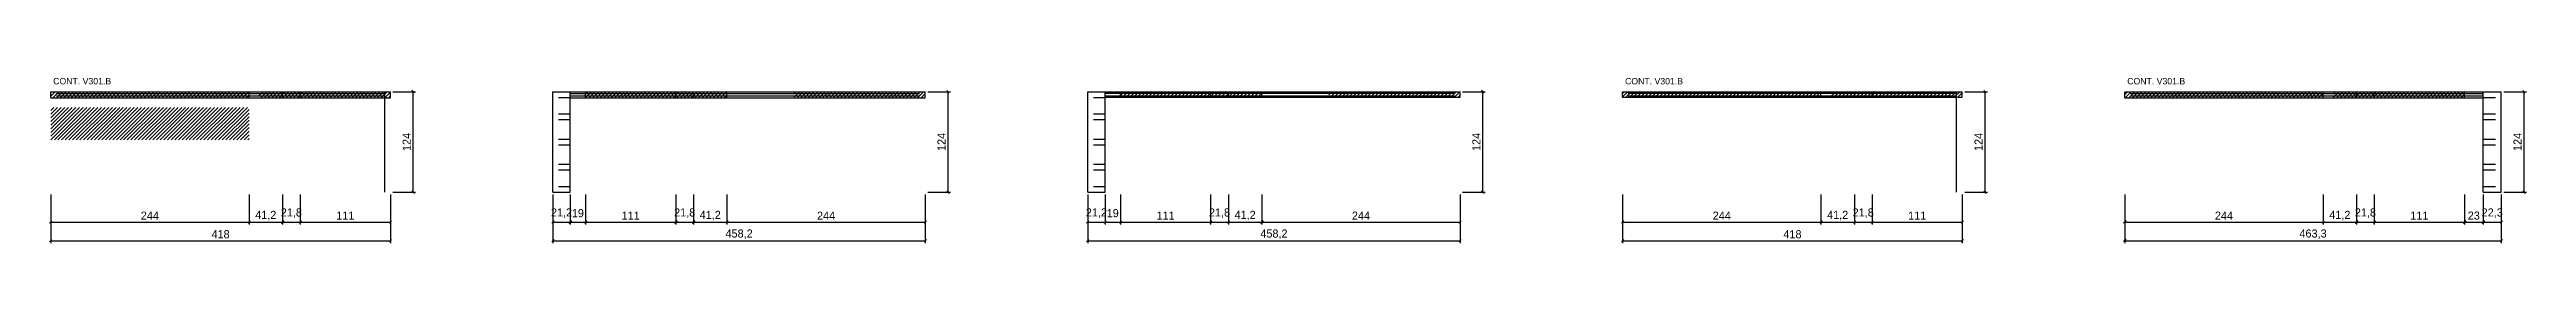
# Model space of a CAD drawing. Extents: x -2 to 7436, y -356 to -133.
# Drawn here: x 3696 to 6744, y -337 to -133 of the extents above; entities that cross this region are included whole.
import ezdxf

# ---------------------------------------------------------------- set-up
doc = ezdxf.new("R2010")
doc.units = 0
for name, color, linetype in [('COTA', 241, 'Continuous'), ('NOMENCLATURA', 7, 'Continuous'), ('Painéis', 200, 'Continuous'), ('Reaproveitamento', 251, 'Continuous'), ('SARR_2.2x7', 40, 'Continuous')]:
    doc.layers.add(name, color=color, linetype=linetype)
doc.dimstyles.new('PAINEL', dxfattribs={"dimtxt": 10, "dimasz": 3, "dimexe": 3, "dimexo": 3, "dimgap": 3, "dimtad": 1, "dimblk": 'OBLIQUE', "dimblk1": 'OBLIQUE', "dimcen": 2.5, "dimclrd": 4, "dimclre": 4, "dimclrt": 240, "dimazin": 3, "dimtfac": 1, "dimtmove": 0, "dimatfit": 3})

msp = doc.modelspace()

# ---------------------------------------------------------------- texts
at = {"layer": 'NOMENCLATURA'}
for p in [(3700.1, -141), (5634.5, -141), (6252.5, -141)]:
    msp.add_text('CONT. V301.B', height=8, dxfattribs=at).set_placement(p)

# ---------------------------------------------------------------- blocks, each defined once
blk = doc.blocks.new('_OBLIQUE')
at = {"color": 0, "linetype": 'BYBLOCK'}
blk.add_line((-0.5, -0.5), (0.5, 0.5), dxfattribs=at)

# ---------------------------------------------------------------- dimensions: what is measured, and where the dimension line sits
at = {"layer": 'COTA'}
for base, p1, p2 in [((4143.1, -274), (4115.1, -274), (4115.1, -150)), ((4143.1, -274), (4115.1, -274), (4115.1, -150)), ((4801.3, -274), (4773.3, -274), (4773.3, -150)), ((4801.3, -274), (4773.3, -274), (4773.3, -150)), ((5459.5, -274), (5431.5, -274), (5431.5, -150)), ((5459.5, -274), (5431.5, -274), (5431.5, -150)), ((6077.5, -274), (6049.5, -274), (6049.5, -150)), ((6077.5, -274), (6049.5, -274), (6049.5, -150)), ((6740.8, -274), (6712.8, -274), (6712.8, -150)), ((6740.8, -274), (6712.8, -274), (6712.8, -150))]:
    msp.add_linear_dim(base=base, p1=p1, p2=p2, angle=90, dimstyle='PAINEL', dxfattribs=at).render()
for base, p1, p2 in [((3697.1, -311), (3697.1, -274), (3941.1, -274)), ((3697.1, -334), (3697.1, -274), (4115.1, -274)), ((3941.1, -311), (3941.1, -274), (3982.3, -274)), ((3982.3, -311), (3982.3, -274), (4004.1, -274)), ((4004.1, -311), (4004.1, -274), (4115.1, -274)), ((4315.1, -311), (4315.1, -274), (4336.3, -274)), ((4315.1, -334), (4315.1, -274), (4773.3, -274)), ((4336.3, -311), (4336.3, -274), (4355.3, -274)), ((4355.3, -311), (4355.3, -274), (4466.3, -274)), ((4466.3, -311), (4466.3, -274), (4488.1, -274)), ((4488.1, -311), (4488.1, -274), (4529.3, -274)), ((4529.3, -311), (4529.3, -274), (4773.3, -274)), ((4973.3, -311), (4973.3, -274), (4994.5, -274)), ((4973.3, -334), (4973.3, -274), (5431.5, -274)), ((4994.5, -311), (4994.5, -274), (5013.5, -274)), ((5013.5, -311), (5013.5, -274), (5124.5, -274)), ((5124.5, -311), (5124.5, -274), (5146.3, -274)), ((5146.3, -311), (5146.3, -274), (5187.5, -274)), ((5187.5, -311), (5187.5, -274), (5431.5, -274)), ((5631.5, -311), (5631.5, -274), (5875.5, -274)), ((5631.5, -334), (5631.5, -274), (6049.5, -274)), ((5875.5, -311), (5875.5, -274), (5916.7, -274)), ((5916.7, -311), (5916.7, -274), (5938.5, -274)), ((5938.5, -311), (5938.5, -274), (6049.5, -274)), ((6249.5, -311), (6249.5, -274), (6493.5, -274)), ((6249.5, -334), (6249.5, -274), (6712.8, -274)), ((6493.5, -311), (6493.5, -274), (6534.7, -274)), ((6534.7, -311), (6534.7, -274), (6556.5, -274)), ((6556.5, -311), (6556.5, -274), (6667.5, -274)), ((6667.5, -311), (6667.5, -274), (6690.5, -274)), ((6690.5, -311), (6690.5, -274), (6712.8, -274))]:
    msp.add_linear_dim(base=base, p1=p1, p2=p2, dimstyle='PAINEL', dxfattribs=at).render()

# ---------------------------------------------------------------- hatches: boundary and pattern name
at = {"layer": 'Reaproveitamento'}
h = msp.add_hatch(dxfattribs=at)
h.set_pattern_fill('ANSI31')
h.paths.add_polyline_path([(3697.1, -157.4), (3941.1, -157.4), (3941.1, -150.4), (3697.1, -150.4)])
h = msp.add_hatch(dxfattribs=at)
h.set_pattern_fill('ANSI31')
h.paths.add_polyline_path([(3953.6, -157.4), (3982.3, -157.4), (3982.3, -150.4), (3953.6, -150.4)])
h = msp.add_hatch(dxfattribs=at)
h.set_pattern_fill('ANSI31')
h.paths.add_polyline_path([(3982.3, -157.4), (4004.1, -157.4), (4004.1, -150.4), (3982.3, -150.4)])
h = msp.add_hatch(dxfattribs=at)
h.set_pattern_fill('ANSI31')
h.paths.add_polyline_path([(4004.1, -157.4), (4115.1, -157.4), (4115.1, -150.4), (4004.1, -150.4)])
h = msp.add_hatch(dxfattribs=at)
h.set_pattern_fill('ANSI31')
h.paths.add_polyline_path([(4355.3, -157.4), (4466.3, -157.4), (4466.3, -150.4), (4355.3, -150.4)])
h = msp.add_hatch(dxfattribs=at)
h.set_pattern_fill('ANSI31')
h.paths.add_polyline_path([(4466.3, -157.4), (4488.1, -157.4), (4488.1, -150.4), (4466.3, -150.4)])
h = msp.add_hatch(dxfattribs=at)
h.set_pattern_fill('ANSI31')
h.paths.add_polyline_path([(4488.1, -157.4), (4529.3, -157.4), (4529.3, -150.4), (4488.1, -150.4)])
h = msp.add_hatch(dxfattribs=at)
h.set_pattern_fill('ANSI31')
h.paths.add_polyline_path([(4611.8, -157.4), (4773.3, -157.4), (4773.3, -150.4), (4611.8, -150.4)])
h = msp.add_hatch(dxfattribs=at)
h.set_pattern_fill('ANSI31')
h.paths.add_polyline_path([(5013.5, -156.7), (5124.5, -156.7), (5124.5, -150), (5013.5, -150)])
h = msp.add_hatch(dxfattribs=at)
h.set_pattern_fill('ANSI31')
h.paths.add_polyline_path([(5124.5, -156.7), (5146.3, -156.7), (5146.3, -150), (5124.5, -150)])
h = msp.add_hatch(dxfattribs=at)
h.set_pattern_fill('ANSI31')
h.paths.add_polyline_path([(5146.3, -156.7), (5187.5, -156.7), (5187.5, -150), (5146.3, -150)])
h = msp.add_hatch(dxfattribs=at)
h.set_pattern_fill('ANSI31')
h.paths.add_polyline_path([(5270, -156.7), (5431.5, -156.7), (5431.5, -150), (5270, -150)])
h = msp.add_hatch(dxfattribs=at)
h.set_pattern_fill('ANSI31')
h.paths.add_polyline_path([(5631.5, -156.7), (5875.5, -156.7), (5875.5, -150), (5631.5, -150)])
h = msp.add_hatch(dxfattribs=at)
h.set_pattern_fill('ANSI31')
h.paths.add_polyline_path([(5888, -156.7), (5916.7, -156.7), (5916.7, -150), (5888, -150)])
h = msp.add_hatch(dxfattribs=at)
h.set_pattern_fill('ANSI31')
h.paths.add_polyline_path([(5916.7, -156.7), (5938.5, -156.7), (5938.5, -150), (5916.7, -150)])
h = msp.add_hatch(dxfattribs=at)
h.set_pattern_fill('ANSI31')
h.paths.add_polyline_path([(5938.5, -156.7), (6049.5, -156.7), (6049.5, -150), (5938.5, -150)])
h = msp.add_hatch(dxfattribs=at)
h.set_pattern_fill('ANSI31')
h.paths.add_polyline_path([(6249.5, -157.4), (6493.5, -157.4), (6493.5, -150.4), (6249.5, -150.4)])
h = msp.add_hatch(dxfattribs=at)
h.set_pattern_fill('ANSI31')
h.paths.add_polyline_path([(6506, -157.4), (6534.7, -157.4), (6534.7, -150.4), (6506, -150.4)])
h = msp.add_hatch(dxfattribs=at)
h.set_pattern_fill('ANSI31')
h.paths.add_polyline_path([(6534.7, -157.4), (6556.5, -157.4), (6556.5, -150.4), (6534.7, -150.4)])
h = msp.add_hatch(dxfattribs=at)
h.set_pattern_fill('ANSI31')
h.paths.add_polyline_path([(6556.5, -157.4), (6667.5, -157.4), (6667.5, -150.4), (6556.5, -150.4)])
h = msp.add_hatch(dxfattribs=at)
h.set_pattern_fill('ANSI31')
h.paths.add_polyline_path([(3697.1, -209.4), (3941.1, -209.4), (3941.1, -169.4), (3697.1, -169.4)])

# ---------------------------------------------------------------- linework, layer by layer
at = {"layer": 'Painéis'}
for p, q in [((3697.1, -150), (3941.1, -150)), ((3697.1, -157.4), (3697.1, -150)), ((3941.1, -157.4), (3941.1, -150)), ((3941.1, -150), (3982.3, -150)), ((3982.3, -157.4), (3982.3, -150)), ((3982.3, -150), (4004.1, -150)), ((4004.1, -157.4), (4004.1, -150)), ((4004.1, -150), (4115.1, -150)), ((4115.1, -157.4), (4115.1, -150)), ((4315.1, -150), (4336.3, -150)), ((4315.1, -274), (4315.1, -150)), ((4336.3, -274), (4336.3, -150)), ((4336.3, -150), (4355.3, -150)), ((4355.3, -157.4), (4355.3, -150)), ((4355.3, -150), (4466.3, -150)), ((4466.3, -157.4), (4466.3, -150)), ((4466.3, -150), (4488.1, -150)), ((4488.1, -157.4), (4488.1, -150)), ((4488.1, -150), (4529.3, -150)), ((4529.3, -157.4), (4529.3, -150)), ((4529.3, -150), (4773.3, -150)), ((4773.3, -157.4), (4773.3, -150)), ((4973.3, -150), (4994.5, -150)), ((4973.3, -274), (4973.3, -150)), ((4994.5, -274), (4994.5, -150)), ((4994.5, -150), (5013.5, -150)), ((5013.5, -156.7), (5013.5, -150)), ((5013.5, -150), (5124.5, -150)), ((5124.5, -156.7), (5124.5, -150)), ((5124.5, -150), (5146.3, -150)), ((5146.3, -156.7), (5146.3, -150)), ((5146.3, -150), (5187.5, -150)), ((5187.5, -156.7), (5187.5, -150)), ((5187.5, -150), (5431.5, -150)), ((5431.5, -156.7), (5431.5, -150)), ((5631.5, -150), (5875.5, -150)), ((5631.5, -156.7), (5631.5, -150)), ((5875.5, -156.7), (5875.5, -150)), ((5875.5, -150), (5916.7, -150)), ((5916.7, -156.7), (5916.7, -150)), ((5916.7, -150), (5938.5, -150)), ((5938.5, -156.7), (5938.5, -150)), ((5938.5, -150), (6049.5, -150)), ((6049.5, -156.7), (6049.5, -150)), ((6249.5, -150), (6493.5, -150)), ((6249.5, -157.4), (6249.5, -150)), ((6493.5, -157.4), (6493.5, -150)), ((6493.5, -150), (6534.7, -150)), ((6534.7, -157.4), (6534.7, -150)), ((6534.7, -150), (6556.5, -150)), ((6556.5, -157.4), (6556.5, -150)), ((6556.5, -150), (6667.5, -150)), ((6667.5, -157.4), (6667.5, -150)), ((6667.5, -150), (6690.5, -150)), ((6690.5, -274), (6690.5, -150)), ((6690.5, -150), (6712.8, -150)), ((6712.8, -274), (6712.8, -150)), ((3697.1, -157.4), (3941.1, -157.4)), ((3941.1, -157.4), (3982.3, -157.4)), ((3982.3, -157.4), (4004.1, -157.4)), ((4004.1, -157.4), (4115.1, -157.4)), ((4336.3, -157.4), (4355.3, -157.4)), ((4355.3, -157.4), (4466.3, -157.4)), ((4466.3, -157.4), (4488.1, -157.4)), ((4488.1, -157.4), (4529.3, -157.4)), ((4529.3, -157.4), (4773.3, -157.4)), ((4994.5, -156.7), (5013.5, -156.7)), ((5013.5, -156.7), (5124.5, -156.7)), ((5124.5, -156.7), (5146.3, -156.7)), ((5146.3, -156.7), (5187.5, -156.7)), ((5187.5, -156.7), (5431.5, -156.7)), ((5631.5, -156.7), (5875.5, -156.7)), ((5875.5, -156.7), (5916.7, -156.7)), ((5916.7, -156.7), (5938.5, -156.7)), ((5938.5, -156.7), (6049.5, -156.7)), ((6249.5, -157.4), (6493.5, -157.4)), ((6493.5, -157.4), (6534.7, -157.4)), ((6534.7, -157.4), (6556.5, -157.4)), ((6556.5, -157.4), (6667.5, -157.4)), ((6667.5, -157.4), (6690.5, -157.4)), ((4315.1, -274), (4336.3, -274)), ((4973.3, -274), (4994.5, -274)), ((6690.5, -274), (6712.8, -274))]:
    msp.add_line(p, q, dxfattribs=at)
at = {"layer": 'SARR_2.2x7'}
for p, q in [((4108.1, -274), (4108.1, -150)), ((6042.5, -274), (6042.5, -150))]:
    msp.add_line(p, q, dxfattribs=at)
for points in [[(3704.1, -152.4), (3941.1, -152.4)], [(3704.1, -152.4), (3941.1, -152.4)], [(3941.1, -152.4), (3982.3, -152.4)], [(3941.1, -152.4), (3982.3, -152.4)], [(3982.3, -152.4), (4004.1, -152.4)], [(3982.3, -152.4), (4004.1, -152.4)], [(4004.1, -152.4), (4108.1, -152.4)], [(4004.1, -152.4), (4108.1, -152.4)], [(4336.3, -152.4), (4355.3, -152.4)], [(4336.3, -152.4), (4355.3, -152.4)], [(4355.3, -152.4), (4466.3, -152.4)], [(4355.3, -152.4), (4466.3, -152.4)], [(4466.3, -152.4), (4488.1, -152.4)], [(4466.3, -152.4), (4488.1, -152.4)], [(4488.1, -152.4), (4529.3, -152.4)], [(4488.1, -152.4), (4529.3, -152.4)], [(4529.3, -152.4), (4766.3, -152.4)], [(4529.3, -152.4), (4766.3, -152.4)], [(4994.5, -151.7), (5013.5, -151.7)], [(4994.5, -151.7), (5013.5, -151.7)], [(5013.5, -151.7), (5124.5, -151.7)], [(5013.5, -151.7), (5124.5, -151.7)], [(5124.5, -151.7), (5146.3, -151.7)], [(5124.5, -151.7), (5146.3, -151.7)], [(5146.3, -151.7), (5187.5, -151.7)], [(5146.3, -151.7), (5187.5, -151.7)], [(5187.5, -151.7), (5424.5, -151.7)], [(5187.5, -151.7), (5424.5, -151.7)], [(5638.5, -151.7), (5875.5, -151.7)], [(5638.5, -151.7), (5875.5, -151.7)], [(5875.5, -151.7), (5916.7, -151.7)], [(5875.5, -151.7), (5916.7, -151.7)], [(5916.7, -151.7), (5938.5, -151.7)], [(5916.7, -151.7), (5938.5, -151.7)], [(5938.5, -151.7), (6042.5, -151.7)], [(5938.5, -151.7), (6042.5, -151.7)], [(6256.5, -152.4), (6493.5, -152.4)], [(6256.5, -152.4), (6493.5, -152.4)], [(6493.5, -152.4), (6534.7, -152.4)], [(6493.5, -152.4), (6534.7, -152.4)], [(6534.7, -152.4), (6556.5, -152.4)], [(6534.7, -152.4), (6556.5, -152.4)], [(6556.5, -152.4), (6667.5, -152.4)], [(6556.5, -152.4), (6667.5, -152.4)], [(6667.5, -152.4), (6690.5, -152.4)], [(6667.5, -152.4), (6690.5, -152.4)], [(3704.1, -155), (3941.1, -155)], [(3704.1, -155), (3941.1, -155)], [(3941.1, -155), (3982.3, -155)], [(3941.1, -155), (3982.3, -155)], [(3982.3, -155), (4004.1, -155)], [(3982.3, -155), (4004.1, -155)], [(4004.1, -155), (4108.1, -155)], [(4004.1, -155), (4108.1, -155)], [(4322.1, -157), (4336.3, -157)], [(4322.1, -157), (4336.3, -157)], [(4322.1, -177.5), (4336.3, -177.5)], [(4322.1, -177.5), (4336.3, -177.5)], [(4336.3, -155), (4355.3, -155)], [(4336.3, -155), (4355.3, -155)], [(4355.3, -155), (4466.3, -155)], [(4355.3, -155), (4466.3, -155)], [(4466.3, -155), (4488.1, -155)], [(4466.3, -155), (4488.1, -155)], [(4488.1, -155), (4529.3, -155)], [(4488.1, -155), (4529.3, -155)], [(4529.3, -155), (4766.3, -155)], [(4529.3, -155), (4766.3, -155)], [(4980.3, -157), (4994.5, -157)], [(4980.3, -157), (4994.5, -157)], [(4980.3, -177.5), (4994.5, -177.5)], [(4980.3, -177.5), (4994.5, -177.5)], [(4994.5, -155), (5013.5, -155)], [(4994.5, -155), (5013.5, -155)], [(5013.5, -155), (5124.5, -155)], [(5013.5, -155), (5124.5, -155)], [(5124.5, -155), (5146.3, -155)], [(5124.5, -155), (5146.3, -155)], [(5146.3, -155), (5187.5, -155)], [(5146.3, -155), (5187.5, -155)], [(5187.5, -155), (5424.5, -155)], [(5187.5, -155), (5424.5, -155)], [(5638.5, -155), (5875.5, -155)], [(5638.5, -155), (5875.5, -155)], [(5875.5, -155), (5916.7, -155)], [(5875.5, -155), (5916.7, -155)], [(5916.7, -155), (5938.5, -155)], [(5916.7, -155), (5938.5, -155)], [(5938.5, -155), (6042.5, -155)], [(5938.5, -155), (6042.5, -155)], [(6256.5, -155), (6493.5, -155)], [(6256.5, -155), (6493.5, -155)], [(6493.5, -155), (6534.7, -155)], [(6493.5, -155), (6534.7, -155)], [(6534.7, -155), (6556.5, -155)], [(6534.7, -155), (6556.5, -155)], [(6556.5, -155), (6667.5, -155)], [(6556.5, -155), (6667.5, -155)], [(6667.5, -155), (6690.5, -155)], [(6667.5, -155), (6690.5, -155)], [(6690.5, -157), (6705.8, -157)], [(6690.5, -157), (6705.8, -157)], [(6690.5, -177.5), (6705.8, -177.5)], [(6690.5, -177.5), (6705.8, -177.5)], [(4322.1, -184.5), (4336.3, -184.5)], [(4322.1, -184.5), (4336.3, -184.5)], [(4322.1, -208.5), (4336.3, -208.5)], [(4322.1, -208.5), (4336.3, -208.5)], [(4980.3, -184.5), (4994.5, -184.5)], [(4980.3, -184.5), (4994.5, -184.5)], [(4980.3, -208.5), (4994.5, -208.5)], [(4980.3, -208.5), (4994.5, -208.5)], [(6690.5, -184.5), (6705.8, -184.5)], [(6690.5, -184.5), (6705.8, -184.5)], [(6690.5, -208.5), (6705.8, -208.5)], [(6690.5, -208.5), (6705.8, -208.5)], [(4322.1, -215.5), (4336.3, -215.5)], [(4322.1, -215.5), (4336.3, -215.5)], [(4322.1, -239.5), (4336.3, -239.5)], [(4322.1, -239.5), (4336.3, -239.5)], [(4980.3, -215.5), (4994.5, -215.5)], [(4980.3, -215.5), (4994.5, -215.5)], [(4980.3, -239.5), (4994.5, -239.5)], [(4980.3, -239.5), (4994.5, -239.5)], [(6690.5, -215.5), (6705.8, -215.5)], [(6690.5, -215.5), (6705.8, -215.5)], [(6690.5, -239.5), (6705.8, -239.5)], [(6690.5, -239.5), (6705.8, -239.5)], [(4322.1, -246.5), (4336.3, -246.5)], [(4322.1, -246.5), (4336.3, -246.5)], [(4322.1, -267), (4336.3, -267)], [(4322.1, -267), (4336.3, -267)], [(4980.3, -246.5), (4994.5, -246.5)], [(4980.3, -246.5), (4994.5, -246.5)], [(4980.3, -267), (4994.5, -267)], [(4980.3, -267), (4994.5, -267)], [(6690.5, -246.5), (6705.8, -246.5)], [(6690.5, -246.5), (6705.8, -246.5)], [(6690.5, -267), (6705.8, -267)], [(6690.5, -267), (6705.8, -267)]]:
    msp.add_lwpolyline(points, dxfattribs=at)

msp.set_redraw_order([(e.dxf.handle, doc.entitydb.next_handle()) for e in msp.query("TEXT MTEXT ATTDEF DIMENSION ARC_DIMENSION")])  # texts and dimensions are drawn at this point

doc.saveas('drawing.dxf')
